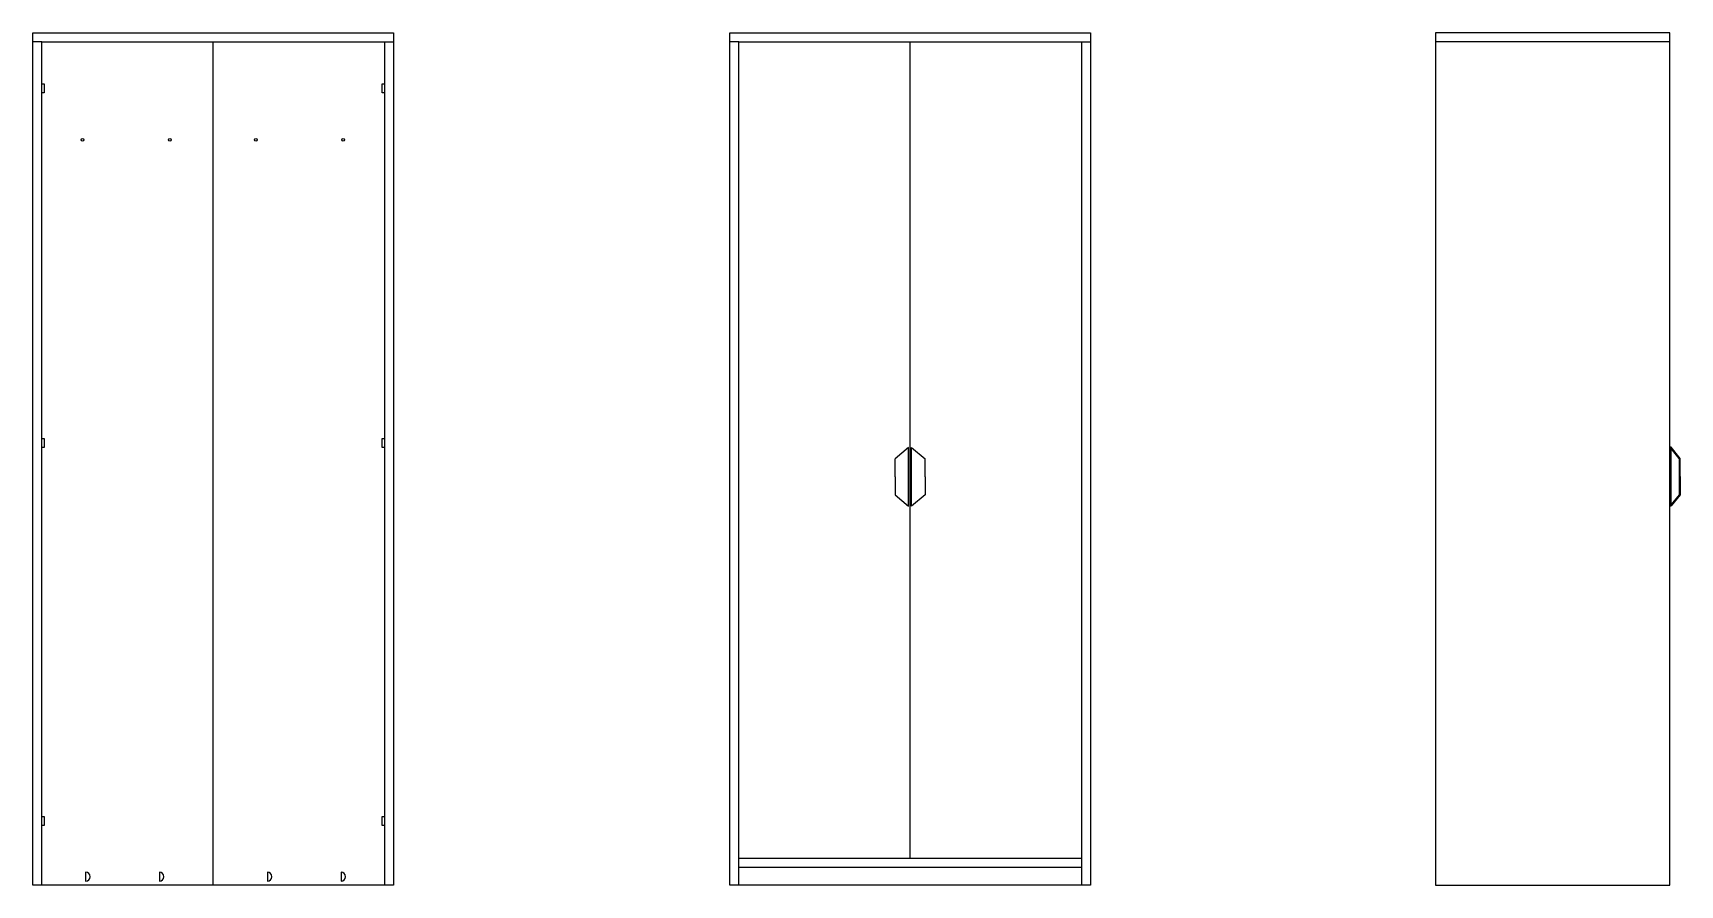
# Model space of a CAD drawing. Header units: millimetres. Extents: x -1607 to 2086, y -1080 to 527.
# Drawn here: x -42.5 to 322.8, y 200.1 to 389.1 of the extents above; entities that cross this region are included whole.
import ezdxf

# ---------------------------------------------------------------- set-up
doc = ezdxf.new("R2010")
doc.units = ezdxf.units.MM
doc.layers.add('Dettagli', color=252, linetype='Continuous')

msp = doc.modelspace()

# ---------------------------------------------------------------- linework, layer by layer
for p, q in [((320.6, 389.14), (268.6, 389.14)), ((268.6, 389.14), (268.6, 200.14)), ((320.6, 200.14), (320.6, 389.14)), ((-40.53, 387.14), (-42.52, 387.14)), ((-2.53, 200.15), (-2.53, 387.14)), ((35.47, 387.14), (37.47, 387.14)), ((114.05, 387.14), (112.06, 387.14)), ((152.05, 206.14), (152.05, 387.14)), ((190.05, 387.14), (192.05, 387.14)), ((320.6, 387.14), (268.6, 387.14)), ((151.72, 297.16), (148.72, 294.66)), ((152.36, 297.16), (155.36, 294.66)), ((320.64, 297.23), (320.64, 284.23)), ((320.84, 297.23), (320.64, 297.23)), ((320.84, 284.23), (320.84, 297.23)), ((322.84, 294.73), (320.84, 297.23)), ((322.65, 294.74), (320.84, 296.98)), ((148.72, 290.66), (148.72, 294.66)), ((155.36, 290.66), (155.36, 294.66)), ((322.84, 294.73), (322.64, 294.73)), ((322.64, 294.73), (322.64, 286.73)), ((322.84, 290.73), (322.84, 294.73)), ((148.72, 290.66), (148.72, 286.66)), ((155.36, 290.66), (155.36, 286.66)), ((322.84, 290.73), (322.84, 286.73)), ((148.72, 286.66), (151.72, 284.16)), ((155.36, 286.66), (152.36, 284.16)), ((322.84, 286.73), (320.84, 284.23)), ((322.64, 286.73), (320.85, 284.52)), ((322.64, 286.73), (322.84, 286.73)), ((320.64, 284.23), (320.84, 284.23)), ((114.05, 206.14), (190.05, 206.14)), ((-42.53, 200.14), (-42.53, 204.14)), ((112.05, 200.14), (112.05, 204.14)), ((114.05, 204.14), (190.05, 204.14)), ((268.6, 200.14), (320.6, 200.14))]:
    msp.add_line(p, q)
for points in [[(-42.53, 200.14), (-42.53, 389.14), (37.47, 389.14), (37.47, 200.14), (-42.53, 200.14)], [(112.05, 200.14), (112.05, 389.14), (192.05, 389.14), (192.05, 200.14), (112.05, 200.14)], [(-40.53, 200.15), (-40.53, 387.14), (35.47, 387.14), (35.47, 200.24)], [(114.05, 200.15), (114.05, 387.14), (190.05, 387.14), (190.05, 200.24)], [(151.72, 284.16), (151.72, 297.16)], [(152.36, 284.16), (152.36, 297.16)]]:
    msp.add_lwpolyline(points)
at = {"layer": 'Dettagli'}
for p, q in [((-40.53, 377.86), (-40.03, 377.86)), ((-40.53, 375.86), (-40.53, 377.86)), ((-40.03, 377.86), (-40.03, 375.86)), ((34.97, 377.86), (35.47, 377.86)), ((34.97, 375.86), (34.97, 377.86)), ((-40.03, 375.86), (-40.53, 375.86)), ((35.47, 375.86), (34.97, 375.86)), ((-40.53, 299.17), (-40.03, 299.17)), ((-40.03, 297.17), (-40.53, 297.17)), ((-40.03, 299.17), (-40.03, 297.17)), ((34.97, 299.17), (35.47, 299.17)), ((34.97, 297.17), (34.97, 299.17)), ((35.47, 297.17), (34.97, 297.17)), ((-40.53, 215.32), (-40.03, 215.32)), ((-40.03, 213.32), (-40.53, 213.32)), ((-40.03, 215.32), (-40.03, 213.32)), ((34.97, 215.32), (35.47, 215.32)), ((34.97, 213.32), (34.97, 215.32)), ((35.47, 213.32), (34.97, 213.32)), ((-30.85, 202.99), (-30.85, 200.99)), ((-14.49, 202.99), (-14.49, 200.99)), ((9.48, 202.99), (9.48, 200.99)), ((25.83, 202.99), (25.83, 200.99))]:
    msp.add_line(p, q, dxfattribs=at)
for centre in [(-31.54, 365.46), (-12.14, 365.46), (6.91, 365.46), (26.31, 365.46)]:
    msp.add_circle(centre, 0.3, dxfattribs=at)
for centre in [(-30.85, 201.99), (-14.49, 201.99), (9.48, 201.99), (25.83, 201.99)]:
    msp.add_arc(centre, 0.993, 270, 90, dxfattribs=at)

doc.saveas('drawing.dxf')
